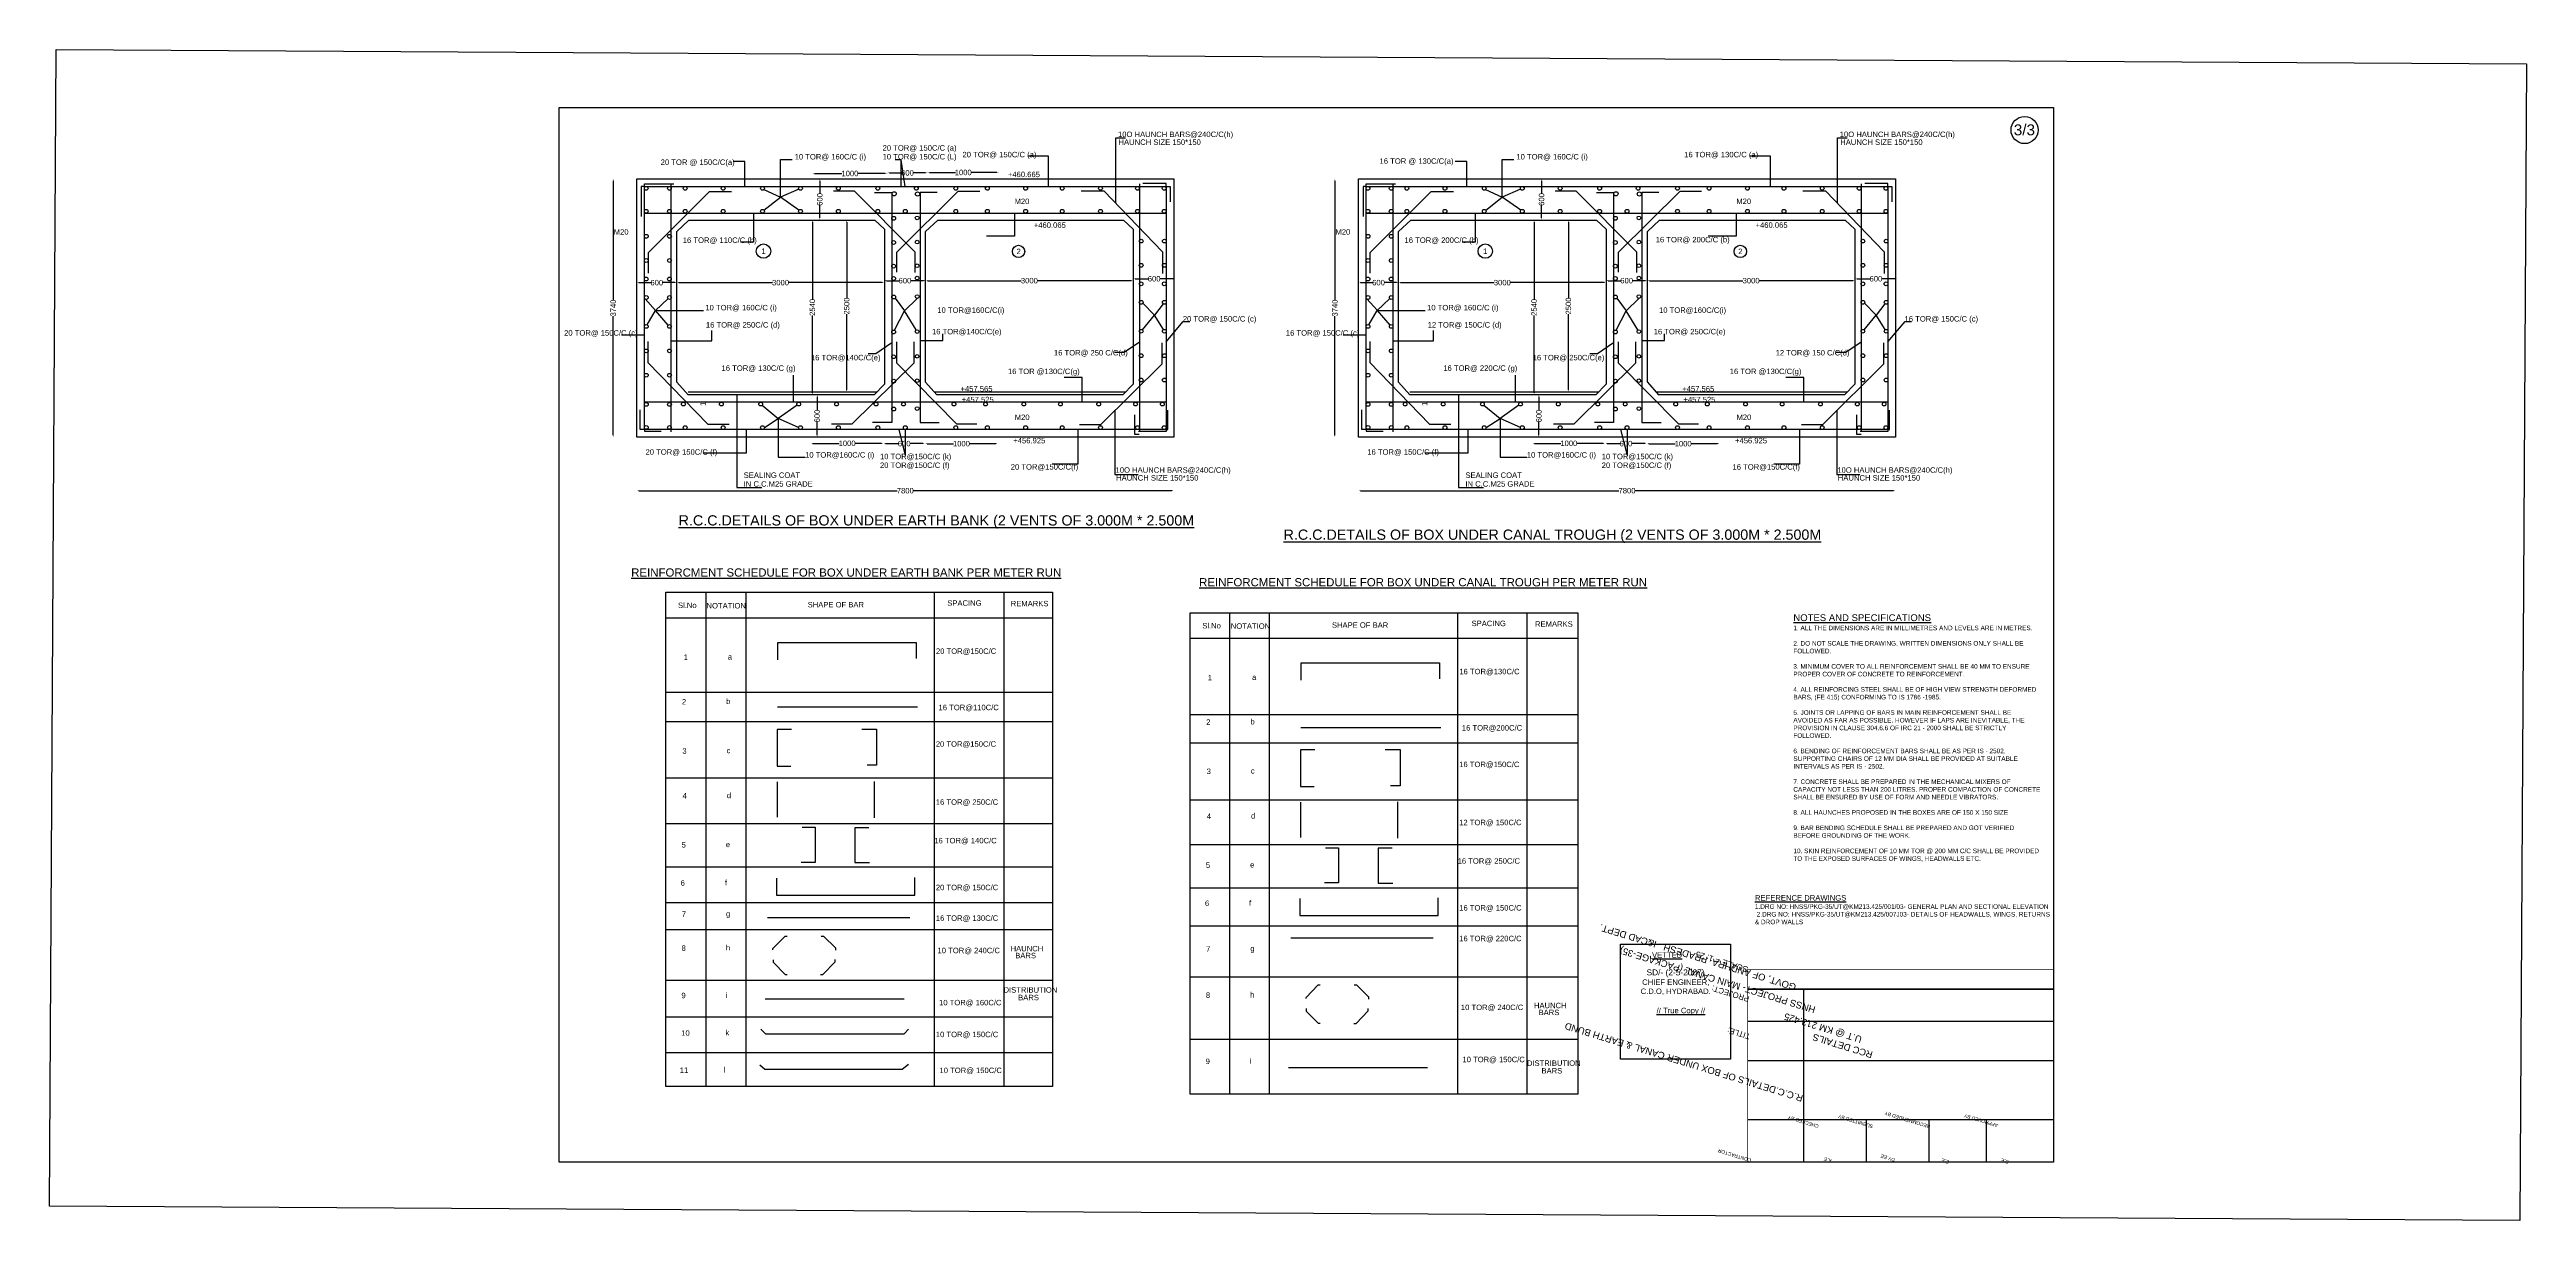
# Model space of a CAD drawing. Header units: millimetres. Extents: x 33785 to 70095, y 2462 to 19627.
import ezdxf

# ---------------------------------------------------------------- set-up
doc = ezdxf.new("R2010")
doc.units = ezdxf.units.MM
doc.header["$MEASUREMENT"] = 0
doc.layers.add('DWG', color=7, linetype='Continuous')
doc.layers.add('DWG @ 1', color=7, linetype='Continuous')
doc.styles.add('Notes', font='ARIAL_1.TTF', dxfattribs={"height": 0.1})
doc.styles.get("Standard").update_dxf_attribs({"font": 'ARIAL_1.TTF', "height": 80})
doc.dimstyles.new('Civil', dxfattribs={"dimtxt": 40, "dimasz": 30, "dimexe": 0.1, "dimexo": 0.0625, "dimgap": 0.09, "dimtad": 0, "dimdec": 0, "dimzin": 12, "dimdsep": 46, "dimtxsty": 'Standard', "dimcen": 0.1, "dimse1": 1, "dimse2": 1, "dimaunit": 1, "dimadec": 5, "dimazin": 2, "dimtfac": 1, "dimtdec": 0, "dimtofl": 0, "dimtmove": 0, "dimatfit": 3, "dimfxl": 0, "dimfrac": 1, "dimtolj": 1, "dimtzin": 0, "dimarcsym": 0})
picture_1 = doc.add_image_def('image1.jpg', size_in_pixel=(7220, 3381))

# ---------------------------------------------------------------- blocks, each defined once
blk = doc.blocks.new('*D3')
at = {"layer": 'Defpoints', "color": 0, "transparency": 16777216}
for p in [(44969, 17808), (46067, 17810), (46067, 17810)]:
    blk.add_point(p, dxfattribs=at)
at = {"layer": 'DWG', "color": 0, "lineweight": -2, "transparency": 16777216}
for p, q in [((44999, 17810), (45402, 17810)), ((46037, 17810), (45633, 17810))]:
    blk.add_line(p, q, dxfattribs=at)
at = {"layer": 'DWG', "color": 0, "transparency": 16777216}
for points in [[(44999, 17815), (44999, 17805), (44969, 17810)], [(46037, 17815), (46037, 17805), (46067, 17810)]]:
    blk.add_solid(points, dxfattribs=at)
at = {"layer": 'DWG', "color": 0, "transparency": 16777216, "insert": (45518, 17810), "char_height": 80, "attachment_point": 5}
blk.add_mtext('\\A1;1000', dxfattribs=at)
blk = doc.blocks.new('*D4')
at = {"layer": 'Defpoints', "color": 0, "transparency": 16777216}
for p in [(46067, 17810), (46657, 17819), (46657, 17818)]:
    blk.add_point(p, dxfattribs=at)
at = {"layer": 'DWG', "color": 0, "lineweight": -2, "transparency": 16777216}
for p, q in [((46097, 17819), (46273, 17819)), ((46627, 17819), (46450, 17819))]:
    blk.add_line(p, q, dxfattribs=at)
at = {"layer": 'DWG', "color": 0, "transparency": 16777216}
for points in [[(46097, 17824), (46097, 17814), (46067, 17819)], [(46627, 17824), (46627, 17814), (46657, 17819)]]:
    blk.add_solid(points, dxfattribs=at)
at = {"layer": 'DWG', "color": 0, "transparency": 16777216, "insert": (46362, 17819), "char_height": 80, "attachment_point": 5}
blk.add_mtext('\\A1;600', dxfattribs=at)
blk = doc.blocks.new('*D5')
at = {"layer": 'Defpoints', "color": 0, "transparency": 16777216}
for p in [(46657, 17819), (47702, 17825), (47702, 17819)]:
    blk.add_point(p, dxfattribs=at)
at = {"layer": 'DWG', "color": 0, "lineweight": -2, "transparency": 16777216}
for p, q in [((46687, 17825), (47064, 17825)), ((47672, 17825), (47295, 17825))]:
    blk.add_line(p, q, dxfattribs=at)
at = {"layer": 'DWG', "color": 0, "transparency": 16777216}
for points in [[(46687, 17830), (46687, 17820), (46657, 17825)], [(47672, 17830), (47672, 17820), (47702, 17825)]]:
    blk.add_solid(points, dxfattribs=at)
at = {"layer": 'DWG', "color": 0, "transparency": 16777216, "insert": (47179, 17825), "char_height": 80, "attachment_point": 5}
blk.add_mtext('\\A1;1000', dxfattribs=at)
blk = doc.blocks.new('*D6')
at = {"layer": 'Defpoints', "color": 0, "transparency": 16777216}
for p in [(49671, 16242), (50286, 16267), (50286, 16242)]:
    blk.add_point(p, dxfattribs=at)
at = {"layer": 'DWG', "color": 0, "lineweight": -2, "transparency": 16777216}
for p, q in [((49701, 16267), (49890, 16267)), ((50256, 16267), (50067, 16267))]:
    blk.add_line(p, q, dxfattribs=at)
at = {"layer": 'DWG', "color": 0, "transparency": 16777216}
for points in [[(49701, 16272), (49701, 16262), (49671, 16267)], [(50256, 16272), (50256, 16262), (50286, 16267)]]:
    blk.add_solid(points, dxfattribs=at)
at = {"layer": 'DWG', "color": 0, "transparency": 16777216, "insert": (49978, 16267), "char_height": 80, "attachment_point": 5}
blk.add_mtext('\\A1;600', dxfattribs=at)
blk = doc.blocks.new('*D7')
at = {"layer": 'Defpoints', "color": 0, "transparency": 16777216}
for p in [(46628, 16202), (49671, 16267), (49671, 16239)]:
    blk.add_point(p, dxfattribs=at)
at = {"layer": 'DWG', "color": 0, "lineweight": -2, "transparency": 16777216}
for p, q in [((46658, 16239), (48030, 16239)), ((49641, 16239), (48268, 16239))]:
    blk.add_line(p, q, dxfattribs=at)
at = {"layer": 'DWG', "color": 0, "transparency": 16777216}
for points in [[(46658, 16244), (46658, 16234), (46628, 16239)], [(49641, 16244), (49641, 16234), (49671, 16239)]]:
    blk.add_solid(points, dxfattribs=at)
at = {"layer": 'DWG', "color": 0, "transparency": 16777216, "insert": (48149, 16239), "char_height": 80, "attachment_point": 5}
blk.add_mtext('\\A1;3000', dxfattribs=at)
blk = doc.blocks.new('*D8')
at = {"layer": 'Defpoints', "color": 0, "transparency": 16777216}
for p in [(46023, 16239), (46628, 16239), (46628, 16239)]:
    blk.add_point(p, dxfattribs=at)
at = {"layer": 'DWG', "color": 0, "lineweight": -2, "transparency": 16777216}
for p, q in [((46053, 16239), (46237, 16239)), ((46598, 16239), (46414, 16239))]:
    blk.add_line(p, q, dxfattribs=at)
at = {"layer": 'DWG', "color": 0, "transparency": 16777216}
for points in [[(46053, 16244), (46053, 16234), (46023, 16239)], [(46598, 16244), (46598, 16234), (46628, 16239)]]:
    blk.add_solid(points, dxfattribs=at)
at = {"layer": 'DWG', "color": 0, "transparency": 16777216, "insert": (46325, 16239), "char_height": 80, "attachment_point": 5}
blk.add_mtext('\\A1;600', dxfattribs=at)
blk = doc.blocks.new('*D9')
at = {"layer": 'Defpoints', "color": 0, "transparency": 16777216}
for p in [(42980, 16207), (46023, 16210), (46023, 16207)]:
    blk.add_point(p, dxfattribs=at)
at = {"layer": 'DWG', "color": 0, "lineweight": -2, "transparency": 16777216}
for p, q in [((43010, 16210), (44382, 16210)), ((45993, 16210), (44621, 16210))]:
    blk.add_line(p, q, dxfattribs=at)
at = {"layer": 'DWG', "color": 0, "transparency": 16777216}
for points in [[(43010, 16215), (43010, 16205), (42980, 16210)], [(45993, 16215), (45993, 16205), (46023, 16210)]]:
    blk.add_solid(points, dxfattribs=at)
at = {"layer": 'DWG', "color": 0, "transparency": 16777216, "insert": (44501, 16210), "char_height": 80, "attachment_point": 5}
blk.add_mtext('\\A1;3000', dxfattribs=at)
blk = doc.blocks.new('*D10')
at = {"layer": 'Defpoints', "color": 0, "transparency": 16777216}
for p in [(42394, 16210), (42980, 16210), (42980, 16210)]:
    blk.add_point(p, dxfattribs=at)
at = {"layer": 'DWG', "color": 0, "lineweight": -2, "transparency": 16777216}
for p, q in [((42424, 16210), (42599, 16210)), ((42950, 16210), (42776, 16210))]:
    blk.add_line(p, q, dxfattribs=at)
at = {"layer": 'DWG', "color": 0, "transparency": 16777216}
for points in [[(42424, 16215), (42424, 16205), (42394, 16210)], [(42950, 16215), (42950, 16205), (42980, 16210)]]:
    blk.add_solid(points, dxfattribs=at)
at = {"layer": 'DWG', "color": 0, "transparency": 16777216, "insert": (42687, 16210), "char_height": 80, "attachment_point": 5}
blk.add_mtext('\\A1;600', dxfattribs=at)
blk = doc.blocks.new('*D11')
at = {"layer": 'Defpoints', "color": 0, "transparency": 16777216}
for p in [(45068, 17732), (45068, 17128), (45077, 17128)]:
    blk.add_point(p, dxfattribs=at)
at = {"layer": 'DWG', "color": 0, "lineweight": -2, "transparency": 16777216}
for p, q in [((45077, 17702), (45077, 17518)), ((45077, 17158), (45077, 17341))]:
    blk.add_line(p, q, dxfattribs=at)
at = {"layer": 'DWG', "color": 0, "transparency": 16777216}
for points in [[(45072, 17702), (45082, 17702), (45077, 17732)], [(45072, 17158), (45082, 17158), (45077, 17128)]]:
    blk.add_solid(points, dxfattribs=at)
at = {"layer": 'DWG', "color": 0, "transparency": 16777216, "insert": (45077, 17430), "char_height": 80, "attachment_point": 5, "rotation": 90}
blk.add_mtext('\\A1;600', dxfattribs=at)
blk = doc.blocks.new('*D12')
at = {"layer": 'Defpoints', "color": 0, "transparency": 16777216}
for p in [(45011, 17128), (44968, 14566), (45011, 14566)]:
    blk.add_point(p, dxfattribs=at)
at = {"layer": 'DWG', "color": 0, "lineweight": -2, "transparency": 16777216}
for p, q in [((44968, 17098), (44968, 15967)), ((44968, 14596), (44968, 15727))]:
    blk.add_line(p, q, dxfattribs=at)
at = {"layer": 'DWG', "color": 0, "transparency": 16777216}
for points in [[(44963, 17098), (44973, 17098), (44968, 17128)], [(44963, 14596), (44973, 14596), (44968, 14566)]]:
    blk.add_solid(points, dxfattribs=at)
at = {"layer": 'DWG', "color": 0, "transparency": 16777216, "insert": (44968, 15847), "char_height": 80, "attachment_point": 5, "rotation": 90}
blk.add_mtext('\\A1;2540', dxfattribs=at)
blk = doc.blocks.new('*D13')
at = {"layer": 'Defpoints', "color": 0, "transparency": 16777216}
for p in [(45430, 17128), (45471, 17128), (45430, 14607)]:
    blk.add_point(p, dxfattribs=at)
at = {"layer": 'DWG', "color": 0, "lineweight": -2, "transparency": 16777216}
for p, q in [((45471, 17098), (45471, 15987)), ((45471, 14637), (45471, 15747))]:
    blk.add_line(p, q, dxfattribs=at)
at = {"layer": 'DWG', "color": 0, "transparency": 16777216}
for points in [[(45466, 17098), (45476, 17098), (45471, 17128)], [(45466, 14637), (45476, 14637), (45471, 14607)]]:
    blk.add_solid(points, dxfattribs=at)
at = {"layer": 'DWG', "color": 0, "transparency": 16777216, "insert": (45471, 15867), "char_height": 80, "attachment_point": 5, "rotation": 90}
blk.add_mtext('\\A1;2500', dxfattribs=at)
blk = doc.blocks.new('*D14')
at = {"layer": 'Defpoints', "color": 0, "transparency": 16777216}
for p in [(45055, 14566), (45038, 13945), (45055, 13945)]:
    blk.add_point(p, dxfattribs=at)
at = {"layer": 'DWG', "color": 0, "lineweight": -2, "transparency": 16777216}
for p, q in [((45038, 14536), (45038, 14344)), ((45038, 13975), (45038, 14167))]:
    blk.add_line(p, q, dxfattribs=at)
at = {"layer": 'DWG', "color": 0, "transparency": 16777216}
for points in [[(45033, 14536), (45043, 14536), (45038, 14566)], [(45033, 13975), (45043, 13975), (45038, 13945)]]:
    blk.add_solid(points, dxfattribs=at)
at = {"layer": 'DWG', "color": 0, "transparency": 16777216, "insert": (45038, 14255), "char_height": 80, "attachment_point": 5, "rotation": 90}
blk.add_mtext('\\A1;600', dxfattribs=at)
blk = doc.blocks.new('*D15')
at = {"layer": 'Defpoints', "color": 0, "transparency": 16777216}
for p in [(44945, 13852), (46009, 13854), (46009, 13852)]:
    blk.add_point(p, dxfattribs=at)
at = {"layer": 'DWG', "color": 0, "lineweight": -2, "transparency": 16777216}
for p, q in [((44975, 13854), (45362, 13854)), ((45979, 13854), (45593, 13854))]:
    blk.add_line(p, q, dxfattribs=at)
at = {"layer": 'DWG', "color": 0, "transparency": 16777216}
for points in [[(44975, 13859), (44975, 13849), (44945, 13854)], [(45979, 13859), (45979, 13849), (46009, 13854)]]:
    blk.add_solid(points, dxfattribs=at)
at = {"layer": 'DWG', "color": 0, "transparency": 16777216, "insert": (45477, 13854), "char_height": 80, "attachment_point": 5}
blk.add_mtext('\\A1;1000', dxfattribs=at)
blk = doc.blocks.new('*D16')
at = {"layer": 'Defpoints', "color": 0, "transparency": 16777216}
for p in [(46009, 13852), (46619, 13852), (46619, 13850)]:
    blk.add_point(p, dxfattribs=at)
at = {"layer": 'DWG', "color": 0, "lineweight": -2, "transparency": 16777216}
for p, q in [((46039, 13850), (46225, 13850)), ((46589, 13850), (46402, 13850))]:
    blk.add_line(p, q, dxfattribs=at)
at = {"layer": 'DWG', "color": 0, "transparency": 16777216}
for points in [[(46039, 13855), (46039, 13845), (46009, 13850)], [(46589, 13855), (46589, 13845), (46619, 13850)]]:
    blk.add_solid(points, dxfattribs=at)
at = {"layer": 'DWG', "color": 0, "transparency": 16777216, "insert": (46314, 13850), "char_height": 80, "attachment_point": 5}
blk.add_mtext('\\A1;600', dxfattribs=at)
blk = doc.blocks.new('*D17')
at = {"layer": 'Defpoints', "color": 0, "transparency": 16777216}
for p in [(46619, 13850), (47688, 13850), (47688, 13849)]:
    blk.add_point(p, dxfattribs=at)
at = {"layer": 'DWG', "color": 0, "lineweight": -2, "transparency": 16777216}
for p, q in [((46649, 13849), (47038, 13849)), ((47658, 13849), (47269, 13849))]:
    blk.add_line(p, q, dxfattribs=at)
at = {"layer": 'DWG', "color": 0, "transparency": 16777216}
for points in [[(46649, 13854), (46649, 13844), (46619, 13849)], [(47658, 13854), (47658, 13844), (47688, 13849)]]:
    blk.add_solid(points, dxfattribs=at)
at = {"layer": 'DWG', "color": 0, "transparency": 16777216, "insert": (47153, 13849), "char_height": 80, "attachment_point": 5}
blk.add_mtext('\\A1;1000', dxfattribs=at)
blk = doc.blocks.new('*D18')
at = {"layer": 'Defpoints', "color": 0, "transparency": 16777216}
for p in [(41864, 17732), (41864, 13945), (42048, 13945)]:
    blk.add_point(p, dxfattribs=at)
at = {"layer": 'DWG', "color": 0, "lineweight": -2, "transparency": 16777216}
for p, q in [((42048, 17702), (42048, 15958)), ((42048, 13975), (42048, 15719))]:
    blk.add_line(p, q, dxfattribs=at)
at = {"layer": 'DWG', "color": 0, "transparency": 16777216}
for points in [[(42043, 17702), (42053, 17702), (42048, 17732)], [(42043, 13975), (42053, 13975), (42048, 13945)]]:
    blk.add_solid(points, dxfattribs=at)
at = {"layer": 'DWG', "color": 0, "transparency": 16777216, "insert": (42048, 15838), "char_height": 80, "attachment_point": 5, "rotation": 90}
blk.add_mtext('\\A1;3740', dxfattribs=at)
blk = doc.blocks.new('*D19')
at = {"layer": 'Defpoints', "color": 0, "transparency": 16777216}
for p in [(50265, 13160), (42394, 13005), (50265, 13005)]:
    blk.add_point(p, dxfattribs=at)
at = {"layer": 'DWG', "color": 0, "lineweight": -2, "transparency": 16777216}
for p, q in [((42424, 13160), (46211, 13160)), ((50235, 13160), (46449, 13160))]:
    blk.add_line(p, q, dxfattribs=at)
at = {"layer": 'DWG', "color": 0, "transparency": 16777216}
for points in [[(42424, 13165), (42424, 13155), (42394, 13160)], [(50235, 13165), (50235, 13155), (50265, 13160)]]:
    blk.add_solid(points, dxfattribs=at)
at = {"layer": 'DWG', "color": 0, "transparency": 16777216, "insert": (46330, 13160), "char_height": 80, "attachment_point": 5}
blk.add_mtext('\\A1;7800', dxfattribs=at)
blk = doc.blocks.new('*D25')
at = {"layer": 'Defpoints', "color": 0, "transparency": 16777216}
for p in [(60251, 16242), (60867, 16267), (60867, 16242)]:
    blk.add_point(p, dxfattribs=at)
at = {"layer": 'DWG', "color": 0, "lineweight": -2, "transparency": 16777216}
for p, q in [((60281, 16267), (60470, 16267)), ((60837, 16267), (60647, 16267))]:
    blk.add_line(p, q, dxfattribs=at)
at = {"layer": 'DWG', "color": 0, "transparency": 16777216}
for points in [[(60281, 16272), (60281, 16262), (60251, 16267)], [(60837, 16272), (60837, 16262), (60867, 16267)]]:
    blk.add_solid(points, dxfattribs=at)
at = {"layer": 'DWG', "color": 0, "transparency": 16777216, "insert": (60559, 16267), "char_height": 80, "attachment_point": 5}
blk.add_mtext('\\A1;600', dxfattribs=at)
blk = doc.blocks.new('*D26')
at = {"layer": 'Defpoints', "color": 0, "transparency": 16777216}
for p in [(57208, 16202), (60251, 16267), (60251, 16239)]:
    blk.add_point(p, dxfattribs=at)
at = {"layer": 'DWG', "color": 0, "lineweight": -2, "transparency": 16777216}
for p, q in [((57238, 16239), (58610, 16239)), ((60221, 16239), (58849, 16239))]:
    blk.add_line(p, q, dxfattribs=at)
at = {"layer": 'DWG', "color": 0, "transparency": 16777216}
for points in [[(57238, 16244), (57238, 16234), (57208, 16239)], [(60221, 16244), (60221, 16234), (60251, 16239)]]:
    blk.add_solid(points, dxfattribs=at)
at = {"layer": 'DWG', "color": 0, "transparency": 16777216, "insert": (58729, 16239), "char_height": 80, "attachment_point": 5}
blk.add_mtext('\\A1;3000', dxfattribs=at)
blk = doc.blocks.new('*D27')
at = {"layer": 'Defpoints', "color": 0, "transparency": 16777216}
for p in [(56603, 16239), (57208, 16239), (57208, 16239)]:
    blk.add_point(p, dxfattribs=at)
at = {"layer": 'DWG', "color": 0, "lineweight": -2, "transparency": 16777216}
for p, q in [((56633, 16239), (56817, 16239)), ((57178, 16239), (56994, 16239))]:
    blk.add_line(p, q, dxfattribs=at)
at = {"layer": 'DWG', "color": 0, "transparency": 16777216}
for points in [[(56633, 16244), (56633, 16234), (56603, 16239)], [(57178, 16244), (57178, 16234), (57208, 16239)]]:
    blk.add_solid(points, dxfattribs=at)
at = {"layer": 'DWG', "color": 0, "transparency": 16777216, "insert": (56905, 16239), "char_height": 80, "attachment_point": 5}
blk.add_mtext('\\A1;600', dxfattribs=at)
blk = doc.blocks.new('*D28')
at = {"layer": 'Defpoints', "color": 0, "transparency": 16777216}
for p in [(53560, 16207), (56603, 16210), (56603, 16207)]:
    blk.add_point(p, dxfattribs=at)
at = {"layer": 'DWG', "color": 0, "lineweight": -2, "transparency": 16777216}
for p, q in [((53590, 16210), (54962, 16210)), ((56573, 16210), (55201, 16210))]:
    blk.add_line(p, q, dxfattribs=at)
at = {"layer": 'DWG', "color": 0, "transparency": 16777216}
for points in [[(53590, 16215), (53590, 16205), (53560, 16210)], [(56573, 16215), (56573, 16205), (56603, 16210)]]:
    blk.add_solid(points, dxfattribs=at)
at = {"layer": 'DWG', "color": 0, "transparency": 16777216, "insert": (55082, 16210), "char_height": 80, "attachment_point": 5}
blk.add_mtext('\\A1;3000', dxfattribs=at)
blk = doc.blocks.new('*D29')
at = {"layer": 'Defpoints', "color": 0, "transparency": 16777216}
for p in [(52975, 16210), (53560, 16210), (53560, 16210)]:
    blk.add_point(p, dxfattribs=at)
at = {"layer": 'DWG', "color": 0, "lineweight": -2, "transparency": 16777216}
for p, q in [((53005, 16210), (53179, 16210)), ((53530, 16210), (53356, 16210))]:
    blk.add_line(p, q, dxfattribs=at)
at = {"layer": 'DWG', "color": 0, "transparency": 16777216}
for points in [[(53005, 16215), (53005, 16205), (52975, 16210)], [(53530, 16215), (53530, 16205), (53560, 16210)]]:
    blk.add_solid(points, dxfattribs=at)
at = {"layer": 'DWG', "color": 0, "transparency": 16777216, "insert": (53267, 16210), "char_height": 80, "attachment_point": 5}
blk.add_mtext('\\A1;600', dxfattribs=at)
blk = doc.blocks.new('*D30')
at = {"layer": 'Defpoints', "color": 0, "transparency": 16777216}
for p in [(55649, 17732), (55649, 17128), (55657, 17128)]:
    blk.add_point(p, dxfattribs=at)
at = {"layer": 'DWG', "color": 0, "lineweight": -2, "transparency": 16777216}
for p, q in [((55657, 17702), (55657, 17518)), ((55657, 17158), (55657, 17341))]:
    blk.add_line(p, q, dxfattribs=at)
at = {"layer": 'DWG', "color": 0, "transparency": 16777216}
for points in [[(55652, 17702), (55662, 17702), (55657, 17732)], [(55652, 17158), (55662, 17158), (55657, 17128)]]:
    blk.add_solid(points, dxfattribs=at)
at = {"layer": 'DWG', "color": 0, "transparency": 16777216, "insert": (55657, 17430), "char_height": 80, "attachment_point": 5, "rotation": 90}
blk.add_mtext('\\A1;600', dxfattribs=at)
blk = doc.blocks.new('*D31')
at = {"layer": 'Defpoints', "color": 0, "transparency": 16777216}
for p in [(55591, 17128), (55548, 14566), (55591, 14566)]:
    blk.add_point(p, dxfattribs=at)
at = {"layer": 'DWG', "color": 0, "lineweight": -2, "transparency": 16777216}
for p, q in [((55548, 17098), (55548, 15967)), ((55548, 14596), (55548, 15727))]:
    blk.add_line(p, q, dxfattribs=at)
at = {"layer": 'DWG', "color": 0, "transparency": 16777216}
for points in [[(55543, 17098), (55553, 17098), (55548, 17128)], [(55543, 14596), (55553, 14596), (55548, 14566)]]:
    blk.add_solid(points, dxfattribs=at)
at = {"layer": 'DWG', "color": 0, "transparency": 16777216, "insert": (55548, 15847), "char_height": 80, "attachment_point": 5, "rotation": 90}
blk.add_mtext('\\A1;2540', dxfattribs=at)
blk = doc.blocks.new('*D32')
at = {"layer": 'Defpoints', "color": 0, "transparency": 16777216}
for p in [(56010, 17128), (56051, 17128), (56010, 14607)]:
    blk.add_point(p, dxfattribs=at)
at = {"layer": 'DWG', "color": 0, "lineweight": -2, "transparency": 16777216}
for p, q in [((56051, 17098), (56051, 15987)), ((56051, 14637), (56051, 15747))]:
    blk.add_line(p, q, dxfattribs=at)
at = {"layer": 'DWG', "color": 0, "transparency": 16777216}
for points in [[(56046, 17098), (56056, 17098), (56051, 17128)], [(56046, 14637), (56056, 14637), (56051, 14607)]]:
    blk.add_solid(points, dxfattribs=at)
at = {"layer": 'DWG', "color": 0, "transparency": 16777216, "insert": (56051, 15867), "char_height": 80, "attachment_point": 5, "rotation": 90}
blk.add_mtext('\\A1;2500', dxfattribs=at)
blk = doc.blocks.new('*D33')
at = {"layer": 'Defpoints', "color": 0, "transparency": 16777216}
for p in [(55635, 14566), (55618, 13945), (55635, 13945)]:
    blk.add_point(p, dxfattribs=at)
at = {"layer": 'DWG', "color": 0, "lineweight": -2, "transparency": 16777216}
for p, q in [((55618, 14536), (55618, 14344)), ((55618, 13975), (55618, 14167))]:
    blk.add_line(p, q, dxfattribs=at)
at = {"layer": 'DWG', "color": 0, "transparency": 16777216}
for points in [[(55613, 14536), (55623, 14536), (55618, 14566)], [(55613, 13975), (55623, 13975), (55618, 13945)]]:
    blk.add_solid(points, dxfattribs=at)
at = {"layer": 'DWG', "color": 0, "transparency": 16777216, "insert": (55618, 14255), "char_height": 80, "attachment_point": 5, "rotation": 90}
blk.add_mtext('\\A1;600', dxfattribs=at)
blk = doc.blocks.new('*D20')
at = {"layer": 'Defpoints', "color": 0, "transparency": 16777216}
for p in [(55525, 13852), (56589, 13854), (56589, 13852)]:
    blk.add_point(p, dxfattribs=at)
at = {"layer": 'DWG', "color": 0, "lineweight": -2, "transparency": 16777216}
for p, q in [((55555, 13854), (55942, 13854)), ((56559, 13854), (56173, 13854))]:
    blk.add_line(p, q, dxfattribs=at)
at = {"layer": 'DWG', "color": 0, "transparency": 16777216}
for points in [[(55555, 13859), (55555, 13849), (55525, 13854)], [(56559, 13859), (56559, 13849), (56589, 13854)]]:
    blk.add_solid(points, dxfattribs=at)
at = {"layer": 'DWG', "color": 0, "transparency": 16777216, "insert": (56057, 13854), "char_height": 80, "attachment_point": 5}
blk.add_mtext('\\A1;1000', dxfattribs=at)
blk = doc.blocks.new('*D21')
at = {"layer": 'Defpoints', "color": 0, "transparency": 16777216}
for p in [(56589, 13852), (57199, 13852), (57199, 13850)]:
    blk.add_point(p, dxfattribs=at)
at = {"layer": 'DWG', "color": 0, "lineweight": -2, "transparency": 16777216}
for p, q in [((56619, 13850), (56806, 13850)), ((57169, 13850), (56983, 13850))]:
    blk.add_line(p, q, dxfattribs=at)
at = {"layer": 'DWG', "color": 0, "transparency": 16777216}
for points in [[(56619, 13855), (56619, 13845), (56589, 13850)], [(57169, 13855), (57169, 13845), (57199, 13850)]]:
    blk.add_solid(points, dxfattribs=at)
at = {"layer": 'DWG', "color": 0, "transparency": 16777216, "insert": (56894, 13850), "char_height": 80, "attachment_point": 5}
blk.add_mtext('\\A1;600', dxfattribs=at)
blk = doc.blocks.new('*D22')
at = {"layer": 'Defpoints', "color": 0, "transparency": 16777216}
for p in [(57199, 13850), (58268, 13850), (58268, 13849)]:
    blk.add_point(p, dxfattribs=at)
at = {"layer": 'DWG', "color": 0, "lineweight": -2, "transparency": 16777216}
for p, q in [((57229, 13849), (57618, 13849)), ((58238, 13849), (57849, 13849))]:
    blk.add_line(p, q, dxfattribs=at)
at = {"layer": 'DWG', "color": 0, "transparency": 16777216}
for points in [[(57229, 13854), (57229, 13844), (57199, 13849)], [(58238, 13854), (58238, 13844), (58268, 13849)]]:
    blk.add_solid(points, dxfattribs=at)
at = {"layer": 'DWG', "color": 0, "transparency": 16777216, "insert": (57733, 13849), "char_height": 80, "attachment_point": 5}
blk.add_mtext('\\A1;1000', dxfattribs=at)
blk = doc.blocks.new('*D23')
at = {"layer": 'Defpoints', "color": 0, "transparency": 16777216}
for p in [(52444, 17732), (52444, 13945), (52628, 13945)]:
    blk.add_point(p, dxfattribs=at)
at = {"layer": 'DWG', "color": 0, "lineweight": -2, "transparency": 16777216}
for p, q in [((52628, 17702), (52628, 15958)), ((52628, 13975), (52628, 15719))]:
    blk.add_line(p, q, dxfattribs=at)
at = {"layer": 'DWG', "color": 0, "transparency": 16777216}
for points in [[(52623, 17702), (52633, 17702), (52628, 17732)], [(52623, 13975), (52633, 13975), (52628, 13945)]]:
    blk.add_solid(points, dxfattribs=at)
at = {"layer": 'DWG', "color": 0, "transparency": 16777216, "insert": (52628, 15838), "char_height": 80, "attachment_point": 5, "rotation": 90}
blk.add_mtext('\\A1;3740', dxfattribs=at)
blk = doc.blocks.new('*D24')
at = {"layer": 'Defpoints', "color": 0, "transparency": 16777216}
for p in [(60846, 13160), (52975, 13005), (60846, 13005)]:
    blk.add_point(p, dxfattribs=at)
at = {"layer": 'DWG', "color": 0, "lineweight": -2, "transparency": 16777216}
for p, q in [((53005, 13160), (56791, 13160)), ((60816, 13160), (57029, 13160))]:
    blk.add_line(p, q, dxfattribs=at)
at = {"layer": 'DWG', "color": 0, "transparency": 16777216}
for points in [[(53005, 13165), (53005, 13155), (52975, 13160)], [(60816, 13165), (60816, 13155), (60846, 13160)]]:
    blk.add_solid(points, dxfattribs=at)
at = {"layer": 'DWG', "color": 0, "transparency": 16777216, "insert": (56910, 13160), "char_height": 80, "attachment_point": 5}
blk.add_mtext('\\A1;7800', dxfattribs=at)

msp = doc.modelspace()

# ---------------------------------------------------------------- linework, layer by layer
at = {"layer": 'DWG'}
for p, q in [((42505.8, 17620.2), (50154.1, 17620.2)), ((42505.8, 14056.1), (42505.8, 17620.2)), ((42900.2, 14021.5), (42900.2, 17641.9)), ((49761.2, 17657.4), (49761.2, 14035.2)), ((50154.1, 17620.2), (50154.1, 14056.1)), ((53086.1, 17620.2), (60734.3, 17620.2)), ((53086.1, 14056.1), (53086.1, 17620.2)), ((53480.4, 14021.5), (53480.4, 17641.9)), ((60341.4, 17657.4), (60341.4, 14035.2)), ((60734.3, 17620.2), (60734.3, 14056.1)), ((42505.8, 17228.2), (50154.1, 17228.2)), ((53086.1, 17228.2), (60734.3, 17228.2)), ((50154.1, 14457.3), (42505.8, 14457.3)), ((60734.3, 14457.3), (53086.1, 14457.3)), ((50154.1, 14056.1), (42505.8, 14056.1)), ((60734.3, 14056.1), (53086.1, 14056.1)), ((59499.1, 5853.6), (59499.1, 3315.3)), ((58678.9, 5383.9), (63160.4, 5383.9)), ((58677, 4809.1), (63158.4, 4809.1)), ((58677.3, 3940.1), (63160.5, 3940.1)), ((60413.3, 3939.6), (60413.3, 3318.4)), ((61334.5, 3939.5), (61334.5, 3316.3)), ((62172.6, 3939.5), (62172.6, 3316.3))]:
    msp.add_line(p, q, dxfattribs=at)
for points in [[(41256.4, 18779), (63160.7, 18779), (63160.7, 3315.2), (41256.4, 3315.2)], [(42394.5, 17731.6), (50265.5, 17731.6), (50265.5, 13944.8), (42394.5, 13944.8)], [(52974.7, 17731.6), (60845.7, 17731.6), (60845.7, 13944.8), (52974.7, 13944.8)], [(42819, 11673.1), (48486.9, 11673.1), (48486.9, 4427.6), (42819, 4427.6)], [(43410.3, 11673.1), (43990.3, 11673.1), (43990.3, 4427.6), (43410.3, 4427.6)], [(46759.9, 11673.1), (47775.4, 11673.1), (47775.4, 4427.6), (46759.9, 4427.6)], [(50504.4, 11368.4), (56190.7, 11368.4), (56190.7, 4312.7), (50504.4, 4312.7)], [(51087.1, 11368.4), (51662.2, 11368.4), (51662.2, 4312.7), (51087.1, 4312.7)], [(54429.8, 11368.4), (55443, 11368.4), (55443, 4312.7), (54429.8, 4312.7)], [(56815.6, 6512.1), (58427.2, 6512.1), (58427.2, 4825.6), (56815.6, 4825.6)], [(58678.1, 5853.6), (63160.2, 5853.6), (63160.2, 5853.6), (58678.1, 5853.6)]]:
    msp.add_lwpolyline(points, close=True, dxfattribs=at)
for points in [[(42505.8, 17620.2), (42460, 17620.2), (42460, 17177.4)], [(42505.8, 17620.2), (42505.8, 17657.7), (42936, 17657.7)], [(42565.8, 16349.9), (42565.8, 16653.2), (43460.3, 17546.5), (43783.8, 17546.5)], [(45277.5, 17554.1), (45579.5, 17554.1), (46470, 16662.1), (46470, 16358.6)], [(45880.9, 17530.4), (46131.4, 17530.4), (46131.4, 14160.7), (45850.9, 14160.7)], [(46205.8, 16362.8), (46205.8, 16658.8), (47107.3, 17549.1), (47420.9, 17549.1)], [(46798.4, 17530.4), (46547.9, 17530.4), (46547.9, 14160.7), (46828.4, 14160.7)], [(48908.1, 17556.5), (49241, 17556.5), (50099.5, 16663), (50099.5, 16345.2)], [(50154.1, 17620.2), (50154.1, 17665.8), (49813.9, 17665.8)], [(50154.1, 17620.2), (50212.5, 17620.2), (50212.5, 17396)], [(53086.1, 17620.2), (53040.2, 17620.2), (53040.2, 17177.4)], [(53086.1, 17620.2), (53086.1, 17657.7), (53516.2, 17657.7)], [(53146, 16349.9), (53146, 16653.2), (54040.5, 17546.5), (54364, 17546.5)], [(55857.7, 17554.1), (56159.7, 17554.1), (57050.2, 16662.1), (57050.2, 16358.6)], [(56461.1, 17530.4), (56711.6, 17530.4), (56711.6, 14160.7), (56431.1, 14160.7)], [(56786, 16362.8), (56786, 16658.8), (57687.5, 17549.1), (58001.1, 17549.1)], [(57378.6, 17530.4), (57128.1, 17530.4), (57128.1, 14160.7), (57408.6, 14160.7)], [(59488.3, 17556.5), (59821.2, 17556.5), (60679.7, 16663), (60679.7, 16345.2)], [(60734.3, 17620.2), (60734.3, 17665.8), (60394.1, 17665.8)], [(60734.3, 17620.2), (60792.7, 17620.2), (60792.7, 17396)], [(43158.3, 17127.7), (42979.9, 16961.9)], [(43158.3, 17127.7), (45882, 17127.7)], [(45882, 17127.7), (46023, 16995.2)], [(46806, 17127.7), (46627.5, 16961.9)], [(46806, 17127.7), (49529.7, 17127.7)], [(49529.7, 17127.7), (49670.6, 16995.2)], [(53738.5, 17127.7), (53560.1, 16961.9)], [(53738.5, 17127.7), (56462.2, 17127.7)], [(56462.2, 17127.7), (56603.2, 16995.2)], [(57386.2, 17127.7), (57207.8, 16961.9)], [(57386.2, 17127.7), (60109.9, 17127.7)], [(60109.9, 17127.7), (60250.8, 16995.2)], [(42979.9, 14751.6), (42979.9, 16961.9)], [(46023, 16995.2), (46023, 14722.8)], [(46627.5, 14751.6), (46627.5, 16961.9)], [(49670.6, 16995.2), (49670.6, 14722.8)], [(53560.1, 14751.6), (53560.1, 16961.9)], [(56603.2, 16995.2), (56603.2, 14722.8)], [(57207.8, 14751.6), (57207.8, 16961.9)], [(60250.8, 16995.2), (60250.8, 14722.8)], [(42557.4, 15349.2), (42557.4, 15040.8), (43436.5, 14136.4), (43748.5, 14136.4)], [(45250.5, 14138.2), (45553.6, 14138.2), (46458, 15036.2), (46458, 15343.3)], [(46199.2, 15344.4), (46199.2, 15036.8), (47083.1, 14140.2), (47377.6, 14140.2)], [(48886, 14132), (49198.7, 14132), (50096.1, 15019.3), (50096.1, 15328.5)], [(53137.6, 15349.2), (53137.6, 15040.8), (54016.7, 14136.4), (54328.8, 14136.4)], [(55830.8, 14138.2), (56133.8, 14138.2), (57038.2, 15036.2), (57038.2, 15343.3)], [(56779.4, 15344.4), (56779.4, 15036.8), (57663.3, 14140.2), (57957.8, 14140.2)], [(59466.2, 14132), (59778.9, 14132), (60676.3, 15019.3), (60676.3, 15328.5)], [(42979.9, 14751.6), (43146, 14565.6)], [(45912, 14606.8), (43146, 14606.8)], [(45872.6, 14565.6), (43146, 14565.6)], [(46023, 14722.8), (45872.6, 14565.6)], [(46627.5, 14751.6), (46793.7, 14565.6)], [(49559.7, 14606.8), (46756.9, 14606.8)], [(49520.2, 14565.6), (46793.7, 14565.6)], [(49670.6, 14722.8), (49520.2, 14565.6)], [(53560.1, 14751.6), (53726.3, 14565.6)], [(56492.2, 14606.8), (53726.3, 14606.8)], [(56452.8, 14565.6), (53726.3, 14565.6)], [(56603.2, 14722.8), (56452.8, 14565.6)], [(57207.8, 14751.6), (57373.9, 14565.6)], [(60139.9, 14606.8), (57337.1, 14606.8)], [(60100.4, 14565.6), (57373.9, 14565.6)], [(60250.8, 14722.8), (60100.4, 14565.6)], [(42505.8, 14056.1), (42442.9, 14056.1), (42442.9, 14343.5)], [(49760.1, 13986), (49697.1, 13986), (49697.1, 14273.3)], [(50154.1, 14056.1), (50179.9, 14056.1), (50179.9, 14339.3)], [(53086.1, 14056.1), (53023.1, 14056.1), (53023.1, 14343.5)], [(60340.3, 13986), (60277.3, 13986), (60277.3, 14273.3)], [(60734.3, 14056.1), (60760.1, 14056.1), (60760.1, 14339.3)], [(42505.8, 14056.1), (42505.8, 14031.9), (42753.7, 14031.9)], [(50154.1, 14056.1), (50154.1, 14028.9), (49746.7, 14028.9)], [(53086.1, 14056.1), (53086.1, 14031.9), (53333.9, 14031.9)], [(60734.3, 14056.1), (60734.3, 14028.9), (60326.9, 14028.9)], [(42819, 11296.4), (48486.9, 11296.4)], [(44462.7, 10681.9), (44462.7, 10934), (46488.3, 10934), (46488.3, 10701.8)], [(50504.4, 10997.6), (56190.7, 10997.6)], [(52134.6, 10383.2), (52134.6, 10635.2), (54160.3, 10635.2), (54160.3, 10403.1)], [(42819, 10204.5), (48486.9, 10204.5)], [(44458.3, 9989.4), (46507.2, 9989.4)], [(50504.4, 9880.9), (56190.7, 9880.9)], [(42819, 9775.8), (48486.9, 9775.8)], [(44660.7, 9659.3), (44450.3, 9659.3), (44450.3, 9121.4), (44652.3, 9121.4)], [(45691.5, 9663.5), (45910.3, 9663.5), (45910.3, 9134), (45771.4, 9134)], [(50504.4, 9462), (56190.7, 9462)], [(52130.2, 9690.7), (54179.1, 9690.7)], [(52332.6, 9360.5), (52122.2, 9360.5), (52122.2, 8822.7), (52324.2, 8822.7)], [(53363.4, 9364.7), (53582.2, 9364.7), (53582.2, 8835.3), (53443.3, 8835.3)], [(42819, 8949.4), (48486.9, 8949.4)], [(44453.3, 8894.2), (44453.3, 8373.3)], [(45875.2, 8895.9), (45875.2, 8366.3)], [(50504.4, 8629.6), (56190.7, 8629.6)], [(52125.3, 8595.5), (52125.3, 8074.6)], [(53547.1, 8597.1), (53547.1, 8067.5)], [(42819, 8282.3), (48486.9, 8282.3)], [(44817.9, 8225.6), (45010.4, 8225.6), (45010.4, 7709.5), (44805.3, 7709.5)], [(45797, 8219.3), (45592, 8219.3), (45592, 7707.4), (45807.5, 7707.4)], [(42819, 7646.5), (48486.9, 7646.5)], [(50504.4, 7974.7), (56190.7, 7974.7)], [(52489.8, 7926.9), (52682.3, 7926.9), (52682.3, 7410.7), (52477.2, 7410.7)], [(53469, 7920.6), (53263.9, 7920.6), (53263.9, 7408.6), (53479.4, 7408.6)], [(44443.8, 7482), (44443.8, 7230.5), (46469.9, 7230.5), (46469.9, 7489.6)], [(50504.4, 7339.3), (56190.7, 7339.3)], [(42819, 7121.2), (48486.9, 7121.2)], [(44311.4, 6903.5), (46398.4, 6903.5)], [(52115.7, 7183.3), (52115.7, 6931.8), (54141.9, 6931.8), (54141.9, 7190.9)], [(42819, 6725.7), (48486.9, 6725.7)], [(44389.6, 6430.9), (44389.6, 6447.6), (44567.1, 6631.8), (44598.7, 6631.8)], [(45096.8, 6630.4), (45130.6, 6630.4), (45304.5, 6457.1), (45304.5, 6424.6)], [(50504.4, 6779.2), (56190.7, 6779.2)], [(51983.3, 6604.7), (54070.4, 6604.7)], [(44392.9, 6284.1), (44392.9, 6248.5), (44569.5, 6069.2), (44598, 6069.2)], [(45088.7, 6067.8), (45123.4, 6067.8), (45301.3, 6251.2), (45301.3, 6287.9)], [(42819, 5984.8), (48486.9, 5984.8)], [(50504.4, 6032.3), (56190.7, 6032.3)], [(52204.1, 5714.2), (52204.1, 5730.8), (52381.6, 5915), (52413.2, 5915)], [(52911.3, 5913.7), (52945.1, 5913.7), (53119, 5740.4), (53119, 5707.8)], [(42819, 5446.6), (48486.9, 5446.6)], [(44274.6, 5712.3), (46313.7, 5712.3)], [(52207.3, 5567.3), (52207.3, 5531.7), (52383.9, 5352.4), (52412.5, 5352.4)], [(52903.1, 5351), (52937.8, 5351), (53115.7, 5534.4), (53115.7, 5571.1)], [(44214, 5266.3), (44278.4, 5199.7), (46311.9, 5199.7), (46374.7, 5265.7)], [(50504.4, 5118.7), (56190.7, 5118.7)], [(42819, 4925.7), (48486.9, 4925.7)], [(44198, 4744.8), (44271.3, 4678.1), (46282.2, 4678.1), (46378.3, 4752.8)], [(51946.5, 4701.8), (53985.6, 4701.8)]]:
    msp.add_lwpolyline(points, dxfattribs=at)
at = {"layer": 'DWG', "const_width": 8.58}
msp.add_lwpolyline([(58677, 6142.8), (63160.7, 6142.8), (63160.7, 3315.2), (58677, 3315.2)], close=True, dxfattribs=at)
at = {"layer": 'DWG'}
for centre, radius in [((62738.5, 18447.5), 199.6), ((42532.2, 17592.7), 27.5), ((42872.5, 17592.7), 27.5), ((43103.4, 17592.7), 27.5), ((43660.8, 17592.7), 27.5), ((44236.9, 17592.7), 27.5), ((44794.3, 17592.7), 27.5), ((45349.3, 17592.7), 27.5), ((45928, 17592.7), 27.5), ((46167, 17512.9), 30.8), ((46491.8, 17592.7), 27.5), ((46510.4, 17508.9), 30.8), ((47069.9, 17592.7), 27.5), ((47533.2, 17592.7), 27.5), ((48094.4, 17592.7), 27.5), ((48630.5, 17592.7), 27.5), ((49191.7, 17592.7), 27.5), ((49732.6, 17592.7), 27.5), ((50125.3, 17592.7), 27.5), ((53112.4, 17592.7), 27.5), ((53452.7, 17592.7), 27.5), ((53683.6, 17592.7), 27.5), ((54241, 17592.7), 27.5), ((54817.1, 17592.7), 27.5), ((55374.5, 17592.7), 27.5), ((55929.6, 17592.7), 27.5), ((56508.2, 17592.7), 27.5), ((56747.2, 17512.9), 30.8), ((57072, 17592.7), 27.5), ((57090.6, 17508.9), 30.8), ((57650.1, 17592.7), 27.5), ((58113.4, 17592.7), 27.5), ((58674.6, 17592.7), 27.5), ((59210.7, 17592.7), 27.5), ((59772, 17592.7), 27.5), ((60312.8, 17592.7), 27.5), ((60705.5, 17592.7), 27.5), ((42532.2, 17255.7), 27.5), ((42872.5, 17255.7), 27.5), ((43103.4, 17255.7), 27.5), ((43660.8, 17255.7), 27.5), ((44236.9, 17255.7), 27.5), ((44794.3, 17255.7), 27.5), ((45349.3, 17255.7), 27.5), ((45928, 17255.7), 27.5), ((46159.9, 17153.3), 27.6), ((46330, 17255.7), 27.5), ((46504.2, 17159.3), 27), ((47069.9, 17255.7), 27.5), ((47533.2, 17255.7), 27.5), ((48094.4, 17255.7), 27.5), ((48630.5, 17255.7), 27.5), ((49191.7, 17255.7), 27.5), ((49732.6, 17255.7), 27.5), ((50125.3, 17255.7), 27.5), ((53112.4, 17255.7), 27.5), ((53452.7, 17255.7), 27.5), ((53683.6, 17255.7), 27.5), ((54241, 17255.7), 27.5), ((54817.1, 17255.7), 27.5), ((55374.5, 17255.7), 27.5), ((55929.6, 17255.7), 27.5), ((56508.2, 17255.7), 27.5), ((56740.2, 17153.3), 27.6), ((56910.2, 17255.7), 27.5), ((57084.4, 17159.3), 27), ((57650.1, 17255.7), 27.5), ((58113.4, 17255.7), 27.5), ((58674.6, 17255.7), 27.5), ((59210.7, 17255.7), 27.5), ((59772, 17255.7), 27.5), ((60312.8, 17255.7), 27.5), ((60705.5, 17255.7), 27.5), ((42533.3, 16889.8), 27.5), ((42873.7, 16889.8), 27.5), ((44251.7, 16672.1), 105.4), ((46159.1, 16798.1), 27.6), ((46503.3, 16804.2), 27), ((47990.7, 16667.8), 91), ((49787.6, 16819.6), 27.5), ((50127.9, 16819.6), 27.5), ((53113.6, 16889.8), 27.5), ((53453.9, 16889.8), 27.5), ((54831.9, 16672.1), 105.4), ((56739.3, 16798.1), 27.6), ((57083.6, 16804.2), 27), ((58570.9, 16667.8), 91), ((60367.8, 16819.6), 27.5), ((60708.1, 16819.6), 27.5), ((42533.3, 16534.4), 27.5), ((42873.7, 16534.4), 27.5), ((46159.1, 16451.9), 27.6), ((46503.3, 16458), 27), ((49787.6, 16464.3), 27.5), ((50127.9, 16464.3), 27.5), ((53113.6, 16534.4), 27.5), ((53453.9, 16534.4), 27.5), ((56739.3, 16451.9), 27.6), ((57083.6, 16458), 27), ((60367.8, 16464.3), 27.5), ((60708.1, 16464.3), 27.5), ((42532.2, 16263), 27.5), ((42533.3, 15992.2), 27.5), ((42872.5, 16263), 27.5), ((42873.7, 15992.2), 27.5), ((46159.1, 16270.4), 27.6), ((46159.9, 15999.1), 27.6), ((46503.3, 16276.5), 27), ((46504.2, 16005.1), 27), ((49786.4, 16192.9), 27.5), ((50126.7, 16192.9), 27.5), ((53112.4, 16263), 27.5), ((53113.6, 15992.2), 27.5), ((53452.7, 16263), 27.5), ((53453.9, 15992.2), 27.5), ((56739.3, 16270.4), 27.6), ((56740.2, 15999.1), 27.6), ((57083.6, 16276.5), 27), ((57084.4, 16005.1), 27), ((60366.6, 16192.9), 27.5), ((60707, 16192.9), 27.5), ((49787.6, 15922.1), 27.5), ((50127.9, 15922.1), 27.5), ((60367.8, 15922.1), 27.5), ((60708.1, 15922.1), 27.5), ((42533.3, 15567.9), 27.5), ((42873.7, 15567.9), 27.5), ((46159.1, 15487.2), 27.6), ((46503.3, 15493.2), 27), ((49787.6, 15497.7), 27.5), ((50127.9, 15497.7), 27.5), ((53113.6, 15567.9), 27.5), ((53453.9, 15567.9), 27.5), ((56739.3, 15487.2), 27.6), ((57083.6, 15493.2), 27), ((60367.8, 15497.7), 27.5), ((60708.1, 15497.7), 27.5), ((42533.3, 15209), 27.5), ((42873.7, 15209), 27.5), ((46159.1, 15123.4), 27.6), ((46503.3, 15129.4), 27), ((49787.6, 15138.9), 27.5), ((50127.9, 15138.9), 27.5), ((53113.6, 15209), 27.5), ((53453.9, 15209), 27.5), ((56739.3, 15123.4), 27.6), ((57083.6, 15129.4), 27), ((60367.8, 15138.9), 27.5), ((60708.1, 15138.9), 27.5), ((42533.3, 14852.5), 27.5), ((42873.7, 14852.5), 27.5), ((46159.9, 14766.8), 27.6), ((46504.2, 14772.8), 27), ((49787.6, 14782.3), 27.5), ((50127.9, 14782.3), 27.5), ((53113.6, 14852.5), 27.5), ((53453.9, 14852.5), 27.5), ((56740.2, 14766.8), 27.6), ((57084.4, 14772.8), 27), ((60367.8, 14782.3), 27.5), ((60708.1, 14782.3), 27.5), ((42533.3, 14425.6), 27.5), ((42873.7, 14425.6), 27.5), ((43076.8, 14429.8), 27.5), ((43634.2, 14429.8), 27.5), ((44210.3, 14429.8), 27.5), ((44767.7, 14429.8), 27.5), ((45322.7, 14429.8), 27.5), ((45901.4, 14429.8), 27.5), ((46159.9, 14357.6), 27.6), ((46303.4, 14429.8), 27.5), ((46504.2, 14363.6), 27), ((47043.3, 14429.8), 27.5), ((47506.6, 14429.8), 27.5), ((48067.8, 14429.8), 27.5), ((48603.9, 14429.8), 27.5), ((49165.1, 14429.8), 27.5), ((49706, 14429.8), 27.5), ((50098.7, 14429.8), 27.5), ((53113.6, 14425.6), 27.5), ((53453.9, 14425.6), 27.5), ((53657, 14429.8), 27.5), ((54214.4, 14429.8), 27.5), ((54790.5, 14429.8), 27.5), ((55347.9, 14429.8), 27.5), ((55903, 14429.8), 27.5), ((56481.6, 14429.8), 27.5), ((56740.2, 14357.6), 27.6), ((56883.6, 14429.8), 27.5), ((57084.4, 14363.6), 27), ((57623.5, 14429.8), 27.5), ((58086.8, 14429.8), 27.5), ((58648, 14429.8), 27.5), ((59184.1, 14429.8), 27.5), ((59745.3, 14429.8), 27.5), ((60286.2, 14429.8), 27.5), ((60678.9, 14429.8), 27.5), ((42533.3, 14087.9), 27.5), ((42873.7, 14087.9), 27.5), ((43103.4, 14084.5), 27.5), ((43660.8, 14084.5), 27.5), ((44236.9, 14084.5), 27.5), ((44794.3, 14084.5), 27.5), ((45349.3, 14084.5), 27.5), ((45928, 14084.5), 27.5), ((46330, 14084.5), 27.5), ((47069.9, 14084.5), 27.5), ((47533.2, 14084.5), 27.5), ((48094.4, 14084.5), 27.5), ((48630.5, 14084.5), 27.5), ((49191.7, 14084.5), 27.5), ((49732.6, 14084.5), 27.5), ((50125.3, 14084.5), 27.5), ((53113.6, 14087.9), 27.5), ((53453.9, 14087.9), 27.5), ((53683.6, 14084.5), 27.5), ((54241, 14084.5), 27.5), ((54817.1, 14084.5), 27.5), ((55374.5, 14084.5), 27.5), ((55929.6, 14084.5), 27.5), ((56508.2, 14084.5), 27.5), ((56910.2, 14084.5), 27.5), ((57650.1, 14084.5), 27.5), ((58113.4, 14084.5), 27.5), ((58674.6, 14084.5), 27.5), ((59210.7, 14084.5), 27.5), ((59772, 14084.5), 27.5), ((60312.8, 14084.5), 27.5), ((60705.5, 14084.5), 27.5)]:
    msp.add_circle(centre, radius, dxfattribs=at)

# ---------------------------------------------------------------- texts
for s, height, p in [('3/3', 160, (62579.9, 18370.1)), ('20 TOR@ 150C/C (a)', 80.163, (45997.4, 18145.2)), ('10O HAUNCH BARS@240C/C(h)', 80.163, (49448, 18344.3)), ('HAUNCH SIZE 150*150', 80.163, (49455.4, 18229.6)), ('10O HAUNCH BARS@240C/C(h)', 80.163, (60028.2, 18344.3)), ('HAUNCH SIZE 150*150', 80.163, (60035.6, 18229.6)), ('20 TOR @ 150C/C(a)', 80.163, (42744.5, 17935.9)), ('10 TOR@ 160C/C (i)', 80.163, (44707.8, 18015.8)), ('10 TOR@ 150C/C (L)', 80.163, (45997.4, 18016.4)), ('20 TOR@ 150C/C (a)', 80.163, (47168.5, 18047.4)), ('+460.665', 80, (47834.4, 17757)), ('16 TOR @ 130C/C(a)', 80.163, (53282.3, 17952.1)), ('10 TOR@ 160C/C (i)', 80.163, (55288, 18015.8)), ('16 TOR@ 130C/C (a)', 80.163, (57748.7, 18047.4)), ('M20', 80, (47931.6, 17362.1)), ('M20', 80, (58511.8, 17362.1)), ('+460.065', 80, (48214.2, 17013.7)), ('+460.065', 80, (58794.4, 17013.7)), ('M20', 80, (42055.8, 16913.3)), ('16 TOR@ 110C/C (b)', 80.163, (43068, 16792.8)), ('1', 80, (44219.9, 16631.5)), ('2', 80, (47960.6, 16628.4)), ('M20', 80, (52636, 16913.3)), ('16 TOR@ 200C/C (b)', 80.163, (53648.2, 16792.8)), ('1', 80, (54800.1, 16631.5)), ('16 TOR@ 200C/C (b)', 80.163, (57330.5, 16800.6)), ('2', 80, (58540.8, 16628.4)), ('10 TOR@ 160C/C (i)', 80.163, (43398.8, 15803.8)), ('16 TOR@ 250C/C (d)', 80.163, (43407.2, 15551.2)), ('10 TOR@160C/C(i)', 80, (46799.1, 15766.9)), ('20 TOR@ 150C/C (c)', 80.163, (50398.3, 15639.4)), ('10 TOR@ 160C/C (i)', 80.163, (53979, 15803.8)), ('12 TOR@ 150C/C (d)', 80.163, (53987.4, 15551.2)), ('10 TOR@160C/C(i)', 80, (57379.3, 15766.9)), ('16 TOR@ 150C/C (c)', 80.163, (60978.6, 15639.4)), ('20 TOR@ 150C/C (c)', 80.163, (41328.4, 15433.3)), ('16 TOR@140C/C(e)', 80, (46721.2, 15452.3)), ('16 TOR@ 150C/C (c)', 80.163, (51908.6, 15433.3)), ('16 TOR@ 250C/C(e)', 80, (57301.4, 15452.3)), ('16 TOR@ 130C/C (g)', 80.163, (43636.5, 14917.1)), ('16 TOR@140C/C(e)', 80, (44946.7, 15071.5)), ('16 TOR @130C/C(g)', 80, (47835.5, 14869.5)), ('16 TOR@ 250 C/C(d)', 80, (48508.7, 15142.7)), ('16 TOR@ 220C/C (g)', 80.163, (54216.8, 14917.1)), ('16 TOR@ 250C/C(e)', 80, (55526.9, 15071.5)), ('16 TOR @130C/C(g)', 80, (58415.7, 14869.5)), ('12 TOR@ 150 C/C(d)', 80, (59088.9, 15142.7)), ('+457.565', 80, (47139.7, 14613.7)), ('+457.525', 80, (47157, 14456.1)), ('+457.565', 80, (57719.9, 14613.7)), ('+457.525', 80, (57737.2, 14456.1)), ('M20', 80, (47934.4, 14196.4)), ('M20', 80, (58514.7, 14196.4)), ('+456.925', 80, (47913.3, 13854.2)), ('+456.925', 80, (58493.5, 13854.2)), ('20 TOR@ 150C/C (f)', 80, (42522, 13687.5)), ('10 TOR@160C/C (i)', 80, (44861.4, 13645.3)), ('20 TOR@150C/C (f)', 80, (45959.1, 13493.4)), ('10 TOR@150C/C (k)', 80, (45959.1, 13621.9)), ('20 TOR@150C/C(f)', 80, (47876.3, 13468.5)), ('10O HAUNCH BARS@240C/C(h)', 80.163, (49412.4, 13423)), ('16 TOR@ 150C/C (f)', 80, (53102.2, 13687.5)), ('10 TOR@160C/C (i)', 80, (55441.7, 13645.3)), ('20 TOR@150C/C (f)', 80, (56539.3, 13493.4)), ('10 TOR@150C/C (k)', 80, (56539.3, 13621.9)), ('16 TOR@150C/C(f)', 80, (58456.5, 13468.5)), ('10O HAUNCH BARS@240C/C(h)', 80.163, (59992.6, 13423)), ('SEALING COAT', 80, (43961.4, 13347.8)), ('IN C.C.M25 GRADE', 80, (43961.4, 13219.2)), ('HAUNCH SIZE 150*150', 80.163, (49419.9, 13308.3)), ('SEALING COAT', 80, (54541.6, 13347.8)), ('IN C.C.M25 GRADE', 80, (54541.6, 13219.2)), ('HAUNCH SIZE 150*150', 80.163, (60000.1, 13308.3)), ('%%UR.C.C.DETAILS OF BOX UNDER EARTH BANK (2 VENTS OF 3.000M * 2.500M', 150, (43007.7, 12649.9)), ('%%UR.C.C.DETAILS OF BOX UNDER CANAL TROUGH (2 VENTS OF 3.000M * 2.500M', 150, (51875.5, 12440.9)), ('%%UREINFORCMENT SCHEDULE FOR BOX UNDER EARTH BANK PER METER RUN', 120, (42311.8, 11901)), ('%%UREINFORCMENT SCHEDULE FOR BOX UNDER CANAL TROUGH PER METER RUN', 120, (50637.3, 11758.1)), ('Sl.No', 80, (42997.7, 11439.8)), ('NOTATION', 80, (43416.4, 11433.8)), ('SHAPE OF BAR', 80, (44898.6, 11449.3)), ('SPACING', 80, (46945.7, 11473.1)), ('REMARKS', 80, (47875.9, 11464.9)), ('Sl.No', 80, (50683, 11141.1)), ('NOTATION', 80, (51101.7, 11135.1)), ('SHAPE OF BAR', 80, (52584, 11150.5)), ('SPACING', 80, (54631.1, 11174.3)), ('REMARKS', 80, (55561.3, 11166.1)), ('1', 80, (43080.5, 10678.8)), ('a', 80, (43728.8, 10684.6)), ('20 TOR@150C/C', 80, (46779.7, 10767.8)), ('16 TOR@130C/C', 80, (54451.6, 10469.1)), ('1', 80, (50765.9, 10380.1)), ('a', 80, (51414.2, 10385.8)), ('2', 80, (43055.9, 10026.3)), ('b', 80, (43704.3, 10032.1)), ('16 TOR@110C/C', 80, (46817.6, 9942.4)), ('2', 80, (50741.3, 9727.6)), ('b', 80, (51389.6, 9733.3)), ('20 TOR@150C/C', 80, (46777.6, 9406.7)), ('16 TOR@200C/C', 80, (54489.5, 9643.7)), ('3', 80, (43062.2, 9305)), ('c', 80, (43710.5, 9310.8)), ('3', 80, (50747.6, 9006.3)), ('16 TOR@150C/C', 80, (54449.5, 9107.9)), ('4', 80, (43065.1, 8646.8)), ('d', 80, (43713.5, 8652.5)), ('c', 80, (51395.9, 9012)), ('16 TOR@ 250C/C', 80, (46777.6, 8555)), ('4', 80, (50750.5, 8348)), ('d', 80, (51398.8, 8353.8)), ('5', 80, (43050.9, 7928.6)), ('e', 80, (43699.2, 7934.4)), ('16 TOR@ 140C/C', 80, (46755.4, 7990.4)), ('12 TOR@ 150C/C', 80, (54449.5, 8256.3)), ('5', 80, (50736.3, 7629.8)), ('e', 80, (51384.6, 7635.6)), ('16 TOR@ 250C/C', 80, (54427.3, 7691.6)), ('6', 80, (43036.7, 7370.2)), ('f', 80, (43685, 7375.9)), ('20 TOR@ 150C/C', 80, (46778.2, 7303.8)), ('7', 80, (43053.9, 6912.4)), ('g', 80, (43702.2, 6918.1)), ('16 TOR@ 130C/C', 80, (46778.2, 6854)), ('6', 80, (50722, 7071.4)), ('f', 80, (51370.4, 7077.2)), ('16 TOR@ 150C/C', 80, (54450.1, 7005.1)), ('16 TOR@ 220C/C', 80, (54450.1, 6555.3)), ('8', 80, (43051, 6414.4)), ('h', 80, (43699.4, 6420.2)), ('10 TOR@ 240C/C', 80, (46802.9, 6379.8)), ('HAUNCH', 80, (47874.2, 6407.1)), ('7', 80, (50739.2, 6402.2)), ('g', 80, (51387.5, 6408)), ('DISTRIBUTION', 80, (47770, 5801.8)), ('h', 80, (51384.7, 5729.5)), ('9', 80, (43048.2, 5719.4)), ('i', 80, (43696.5, 5725.2)), ('10 TOR@ 160C/C', 80, (46825.4, 5615.8)), ('8', 80, (50736.4, 5723.8)), ('10 TOR@ 240C/C', 80, (54474.8, 5545.9)), ('HAUNCH', 80, (55546.1, 5573.2)), ('10', 80, (43045.3, 5169.3)), ('k', 80, (43693.7, 5175)), ('10 TOR@ 150C/C', 80, (46778.2, 5149)), ('9', 80, (50733.6, 4754.5)), ('i', 80, (51381.9, 4760.3)), ('10 TOR@ 150C/C', 80, (54497.4, 4781.9)), ('DISTRIBUTION', 80, (55441.9, 4728)), ('11', 80, (43023.7, 4624.3)), ('l', 80, (43672, 4630)), ('10 TOR@ 150C/C', 80, (46831.3, 4622.2))]:
    msp.add_text(s, height=height, dxfattribs=at).set_placement(p)
for p in [(43403.1, 14402.3), (53983.3, 14402.3)]:
    msp.add_text('1', height=80, rotation=90, dxfattribs=at).set_placement(p)
at = {"layer": 'DWG', "attachment_point": 1}
for s, insert, char_height, width in [('{\\H1.4793x;\\LNOTES AND SPECIFICATIONS \\P}1. ALL THE DIMENSIONS ARE IN MILLIMETRES AND LEVELS ARE IN METRES. \\P\\P2. DO NOT SCALE THE DRAWING. WRITTEN DIMENSIONS ONLY SHALL BE FOLLOWED. \\P\\P3. MINIMUM COVER TO ALL REINFORCEMENT SHALL BE 40 MM TO ENSURE PROPER COVER OF CONCRETE TO REINFORCEMENT. \\P\\P4. ALL REINFORCING STEEL SHALL BE OF HIGH VIEW STRENGTH DEFORMED BARS, (FE 415) CONFORMING TO IS 1786 -1985. \\P\\P5. JOINTS OR LAPPING OF BARS IN MAIN REINFORCEMENT SHALL BE AVOIDED AS FAR AS POSSIBLE. HOWEVER IF LAPS ARE INEVITABLE, THE PROVISION IN CLAUSE 304.6.6 OF IRC 21 - 2000 SHALL BE STRICTLY FOLLOWED. \\P\\P6. BENDING OF REINFORCEMENT BARS SHALL BE AS PER IS - 2502. SUPPORTING CHAIRS OF 12 MM DIA SHALL BE PROVIDED AT SUITABLE INTERVALS AS PER IS - 2502. \\P\\P7. CONCRETE SHALL BE PREPARED IN THE MECHANICAL MIXERS OF CAPACITY NOT LESS THAN 200 LITRES. PROPER COMPACTION OF CONCRETE SHALL BE ENSURED BY USE OF FORM AND NEEDLE VIBRATORS. \\P\\P8. ALL HAUNCHES PROPOSED IN THE BOXES ARE OF 150 X 150 SIZE \\P\\P9. BAR BENDING SCHEDULE SHALL BE PREPARED AND GOT VERIFIED BEFORE GROUNDING OF THE WORK. \\P\\P10. SKIN REINFORCEMENT OF 10 MM TOR @ 200 MM C/C SHALL BE PROVIDED TO THE EXPOSED SURFACES OF WINGS, HEADWALLS ETC. ', (59348.4, 11348.4), 67.5986, 3617.422), ('{\\H1.1881x;\\LREFERENCE DRAWINGS \\P}1.DRG NO: HNSS/PKG-35/UT@KM213.425/001/03- GENERAL PLAN AND SECTIONAL ELEVATION\\P 2.DRG NO: HNSS/PKG-35/UT@KM213.425/007J03- DETAILS OF HEADWALLS, WINGS, RETURNS & DROP WALLS ', (58784.8, 7231.2), 67.599, 4330.068), ('BARS', (47941.4, 6385.5), 80, 304.829), ('{\\LVETTED}', (57276.4, 6394.4), 80.31, 437.418), ('BARS', (47984.6, 5770), 80, 304.829), ('BARS', (55613.3, 5551.6), 80, 304.829), ('{\\L// True Copy //}', (57344.2, 5579.5), 80.311, 784.053), ('BARS', (55656.5, 4696.3), 80, 304.829)]:
    msp.add_mtext(s, dxfattribs=dict(at, insert=insert, char_height=char_height, width=width))
at = {"layer": 'DWG @ 1', "style": 'Notes'}
for s, height, p in [('GOVT, OF ANDHRA  PRADESH   I&CAD DEPT.', 98.847, (59398.5, 5924.2)), ('HNSS PROJECT- MAIN CANAL (PACKAGE-35)', 98.847, (59681.1, 5593.7)), ('SCALE = 1: 25', 85.805, (58693.4, 6177.1)), ('PROJECT:', 82.37, (58709.8, 5742.9)), ('U.T @ KM 213.425', 98.847, (60362.3, 5156.9)), ('R.C.C.DETAILS OF BOX UNDER CANAL & EARTH BUND', 98.847, (59499.1, 4294.3)), ('TITLE:', 82.37, (58725.4, 5193)), ('RCC DETAILS ', 98.847, (60521, 4933.3)), ('CHECKED BY', 51.48, (59724.8, 3864.6)), ('SUBMITTED BY', 51.483, (60521.3, 3861.4)), ('RECOMMENDED BY', 51.483, (61359.6, 3858)), ('APPROVED BY', 51.483, (62352.4, 3875.1)), ('CONTRACTOR', 51.48, (58736.3, 3365.2)), ('A.E', 51.48, (59913.9, 3358.8)), ('DY.EE', 51.48, (60841.9, 3371.5)), ('E.E', 51.48, (61636.4, 3338.9)), ('S.E', 51.48, (62511.1, 3339.7))]:
    msp.add_text(s, height=height, rotation=162.91013, dxfattribs=at).set_placement(p)
at = {"layer": 'DWG @ 1', "insert": (56734.5, 6142), "char_height": 73.01, "width": 1763.102, "attachment_point": 1, "style": 'Notes'}
msp.add_mtext('\\pi461.42;{\\H1.2x;SD/- (2-5-2007)\\P\\pi396.86;\\H0.91667x;CHIEF ENGINEER, \\P\\pi374.92;C.D.O, HYDRABAD.}', dxfattribs=at)

# ---------------------------------------------------------------- dimensions: what is measured, and where the dimension line sits
at = {"layer": 'DWG'}
for base, p1, p2, text, picture, middle in [((46066.9, 17810), (44968.8, 17808.4), (46066.9, 17810), '1000', '*D3', (45517.8, 17810)), ((46656.6, 17819.3), (46066.9, 17810), (46656.6, 17817.6), '600', '*D4', (46361.7, 17819.3)), ((47701.9, 17824.6), (46656.6, 17819.3), (47701.9, 17819.3), '1000', '*D5', (47179.3, 17824.6)), ((42979.9, 16210.2), (42394.5, 16210.2), (42979.9, 16210.2), '600', '*D10', (42687.2, 16210.2)), ((46023, 16210.2), (42979.9, 16207.2), (46023, 16207.2), '3000', '*D9', (44501.4, 16210.2)), ((46627.5, 16239.2), (46023, 16239.2), (46627.5, 16239.2), '600', '*D8', (46325.2, 16239.2)), ((49670.6, 16239.2), (46627.5, 16202.2), (49670.6, 16266.6), '3000', '*D7', (48149.1, 16239.2)), ((50286.4, 16266.6), (49670.6, 16242.2), (50286.4, 16242.2), '600', '*D6', (49978.5, 16266.6)), ((53560.1, 16210.2), (52974.7, 16210.2), (53560.1, 16210.2), '600', '*D29', (53267.4, 16210.2)), ((56603.2, 16210.2), (53560.1, 16207.2), (56603.2, 16207.2), '3000', '*D28', (55081.6, 16210.2)), ((57207.8, 16239.2), (56603.2, 16239.2), (57207.8, 16239.2), '600', '*D27', (56905.5, 16239.2)), ((60250.8, 16239.2), (57207.8, 16202.2), (60250.8, 16266.6), '3000', '*D26', (58729.3, 16239.2)), ((60866.6, 16266.6), (60250.8, 16242.2), (60866.6, 16242.2), '600', '*D25', (60558.7, 16266.6)), ((46009.1, 13854.2), (44945.2, 13852.4), (46009.1, 13852.4), '1000', '*D15', (45477.1, 13854.2)), ((46618.8, 13849.9), (46009.1, 13852.4), (46618.8, 13852.4), '600', '*D16', (46313.9, 13849.9)), ((47687.8, 13849.3), (46618.8, 13849.9), (47687.8, 13849.9), '1000', '*D17', (47153.3, 13849.3)), ((56589.3, 13854.2), (55525.4, 13852.4), (56589.3, 13852.4), '1000', '*D20', (56057.4, 13854.2)), ((57199, 13849.9), (56589.3, 13852.4), (57199, 13852.4), '600', '*D21', (56894.1, 13849.9)), ((58268, 13849.3), (57199, 13849.9), (58268, 13849.9), '1000', '*D22', (57733.5, 13849.3)), ((50265.5, 13159.6), (42394.5, 13005.1), (50265.5, 13005.1), '7800', '*D19', (46330, 13159.6)), ((60845.7, 13159.6), (52974.7, 13005.1), (60845.7, 13005.1), '7800', '*D24', (56910.2, 13159.6))]:
    dim = msp.add_linear_dim(base=base, p1=p1, p2=p2, text=text, dimstyle='Civil', dxfattribs=at)
    dim.commit()
    dim.dimension.update_dxf_attribs({"geometry": picture, "text_midpoint": middle})
for base, p1, p2, picture, middle in [((42048.2, 13944.8), (41864, 17731.6), (41864, 13944.8), '*D18', (42048.2, 15838.2)), ((52628.4, 13944.8), (52444.2, 17731.6), (52444.2, 13944.8), '*D23', (52628.4, 15838.2))]:
    dim = msp.add_linear_dim(base=base, p1=p1, p2=p2, angle=90, text='3740', dimstyle='Civil', dxfattribs=at)
    dim.commit()
    dim.dimension.update_dxf_attribs({"geometry": picture, "text_midpoint": middle, "dimtype": 160})
for base, p1, p2, text, picture, middle in [((45077, 17127.7), (45068.3, 17731.6), (45068.3, 17127.7), '600', '*D11', (45077, 17429.7)), ((55657.2, 17127.7), (55648.6, 17731.6), (55648.6, 17127.7), '600', '*D30', (55657.2, 17429.7)), ((44968.2, 14565.6), (45010.5, 17127.7), (45010.5, 14565.6), '2540', '*D12', (44968.2, 15846.7)), ((45471.1, 17127.7), (45429.9, 14606.8), (45429.9, 17127.7), '2500', '*D13', (45471.1, 15867.3)), ((55548.4, 14565.6), (55590.8, 17127.7), (55590.8, 14565.6), '2540', '*D31', (55548.4, 15846.7)), ((56051.3, 17127.7), (56010.1, 14606.8), (56010.1, 17127.7), '2500', '*D32', (56051.3, 15867.3)), ((45037.6, 13944.8), (45055.2, 14565.6), (45055.2, 13944.8), '600', '*D14', (45037.6, 14255.2)), ((55617.8, 13944.8), (55635.5, 14565.6), (55635.5, 13944.8), '600', '*D33', (55617.8, 14255.2))]:
    dim = msp.add_linear_dim(base=base, p1=p1, p2=p2, angle=90, text=text, dimstyle='Civil', dxfattribs=at)
    dim.commit()
    dim.dimension.update_dxf_attribs({"geometry": picture, "text_midpoint": middle})

# ---------------------------------------------------------------- pictures from other files: only their frames are drawn
image = msp.add_image(picture_1, insert=(33785.4, 2669.9), size_in_units=(36212.8, 16957.8), rotation=-0.32934, dxfattribs=dict(fade=30))
image.dxf.flags = 7

# ---------------------------------------------------------------- leaders
for points in [[(49415.2, 17375.2), (49415.2, 18331.4), (49556.8, 18331.4)], [(59995.4, 17375.2), (59995.4, 18331.4), (60137, 18331.4)], [(43979.6, 17620.2), (43979.6, 17988.3), (43808.3, 17988.3)], [(44498.4, 17460.8), (44498.4, 18016.4), (44671, 18016.4)], [(46267.9, 17620.2), (46267.9, 18011.6), (46181.1, 18011.6)], [(46330, 17620.2), (46267.9, 18011.6)], [(48431.5, 17620.2), (48431.5, 18062.4), (48127.5, 18062.4)], [(54559.8, 17620.2), (54559.8, 17988.3), (54388.5, 17988.3)], [(55078.6, 17460.8), (55078.6, 18016.4), (55251.3, 18016.4)], [(59011.7, 17620.2), (59011.7, 18062.4), (58707.7, 18062.4)], [(44257.4, 17574.4), (44498.4, 17460.8)], [(44258.6, 17272.6), (44498.4, 17460.8)], [(44769.2, 17581.5), (44498.4, 17460.8)], [(44771.7, 17271.3), (44498.4, 17460.8)], [(54837.6, 17574.4), (55078.6, 17460.8)], [(54838.8, 17272.6), (55078.6, 17460.8)], [(55349.4, 17581.5), (55078.6, 17460.8)], [(55351.9, 17271.3), (55078.6, 17460.8)], [(44105.2, 17228.2), (44105.2, 16801.3), (43913.7, 16801.3)], [(47930.2, 17228.2), (47930.2, 16892.4), (47520.5, 16892.4)], [(54685.4, 17228.2), (54685.4, 16801.3), (54493.9, 16801.3)], [(58510.4, 17228.2), (58510.4, 16892.4), (58100.7, 16892.4)], [(46182, 15982.5), (46318.3, 15796)], [(46504.2, 15978.1), (46318.3, 15796)], [(56762.2, 15982.5), (56898.5, 15796)], [(57084.4, 15978.1), (56898.5, 15796)], [(42514.7, 15972.7), (42669.9, 15803.7)], [(42547.1, 15591.7), (42668.4, 15802.3)], [(42849.3, 15973.4), (42668.4, 15802.3)], [(42669.8, 15803.7), (43371.1, 15803.7)], [(42855.5, 15588.6), (42669.8, 15803.7)], [(46171.7, 15511.8), (46318.3, 15796)], [(46489.3, 15516.3), (46318.3, 15796)], [(49805.2, 15518.8), (49983.8, 15732.8)], [(49810.5, 15906.9), (49983.8, 15732.8)], [(50111.2, 15900.2), (49983.8, 15732.8)], [(50113.5, 15521.2), (49983.8, 15732.8)], [(50154.1, 15341.4), (50405.6, 15640.4), (50502.3, 15640.4)], [(53095, 15972.7), (53250.1, 15803.7)], [(53127.3, 15591.7), (53248.6, 15802.3)], [(53429.5, 15973.4), (53248.6, 15802.3)], [(53250, 15803.7), (53951.4, 15803.7)], [(53435.8, 15588.6), (53250, 15803.7)], [(56752, 15511.8), (56898.5, 15796)], [(57069.5, 15516.3), (56898.5, 15796)], [(60385.4, 15518.8), (60564, 15732.8)], [(60390.7, 15906.9), (60564, 15732.8)], [(60691.4, 15900.2), (60564, 15732.8)], [(60693.7, 15521.2), (60564, 15732.8)], [(60734.3, 15341.4), (60985.8, 15640.4), (61082.5, 15640.4)], [(42505.8, 15440.1), (42167.5, 15440.1)], [(42900.2, 15354.7), (43492.6, 15354.7), (43492.6, 15509.1)], [(46131.4, 15327.2), (45899.3, 15165.2), (45785.5, 15165.2)], [(46547.9, 15362), (46879.1, 15362), (46879.1, 15458.4)], [(49761.2, 15337.2), (49537.8, 15185.1), (49397.3, 15185.1)], [(53086.1, 15440.1), (52747.7, 15440.1)], [(53480.4, 15354.7), (54072.8, 15354.7), (54072.8, 15509.1)], [(56711.6, 15327.2), (56479.5, 15165.2), (56365.7, 15165.2)], [(57128.1, 15362), (57459.3, 15362), (57459.3, 15458.4)], [(60341.4, 15337.2), (60118, 15185.1), (59977.5, 15185.1)], [(43861.4, 14562.9), (43861.4, 13206.1), (44226.4, 13206.1)], [(44692.7, 14457.3), (44692.7, 14853.3)], [(48921.1, 14457.3), (48921.1, 14820.6), (48660.3, 14820.6)], [(54441.6, 14562.9), (54441.6, 13206.1), (54806.6, 13206.1)], [(55272.9, 14457.3), (55272.9, 14853.3)], [(59501.3, 14457.3), (59501.3, 14820.6), (59240.5, 14820.6)], [(44231.6, 14412.4), (44468.7, 14219.5)], [(44264.4, 14084.5), (44468.7, 14219.5)], [(44468.7, 14219.5), (44468.7, 13653.9), (44862.5, 13653.9)], [(44745.2, 14413.9), (44468.7, 14219.5)], [(44766.8, 14084.5), (44468.7, 14219.5)], [(49403.1, 14334), (49403.1, 13398.1), (49743.3, 13398.1)], [(54811.9, 14412.4), (55048.9, 14219.5)], [(54844.6, 14084.5), (55048.9, 14219.5)], [(55048.9, 14219.5), (55048.9, 13653.9), (55442.7, 13653.9)], [(55325.4, 14413.9), (55048.9, 14219.5)], [(55347, 14084.5), (55048.9, 14219.5)], [(59983.3, 14334), (59983.3, 13398.1), (60323.5, 13398.1)], [(43995.8, 14056.1), (43995.8, 13709.1), (43366.3, 13709.1)], [(46233, 14056.1), (46330, 13674.2)], [(46330, 14056.1), (46330, 13674.2)], [(48857.9, 14056.1), (48857.9, 13550.7), (48483.4, 13550.7)], [(54576, 14056.1), (54576, 13709.1), (53946.5, 13709.1)], [(56813.2, 14056.1), (56910.2, 13674.2)], [(56910.2, 14056.1), (56910.2, 13674.2)], [(59438.2, 14056.1), (59438.2, 13550.7), (59063.6, 13550.7)]]:
    msp.add_leader(points, dimstyle='Civil', override={"dimgap": 0.09, "dimtad": 0}, dxfattribs=at)

doc.saveas('drawing.dxf')
